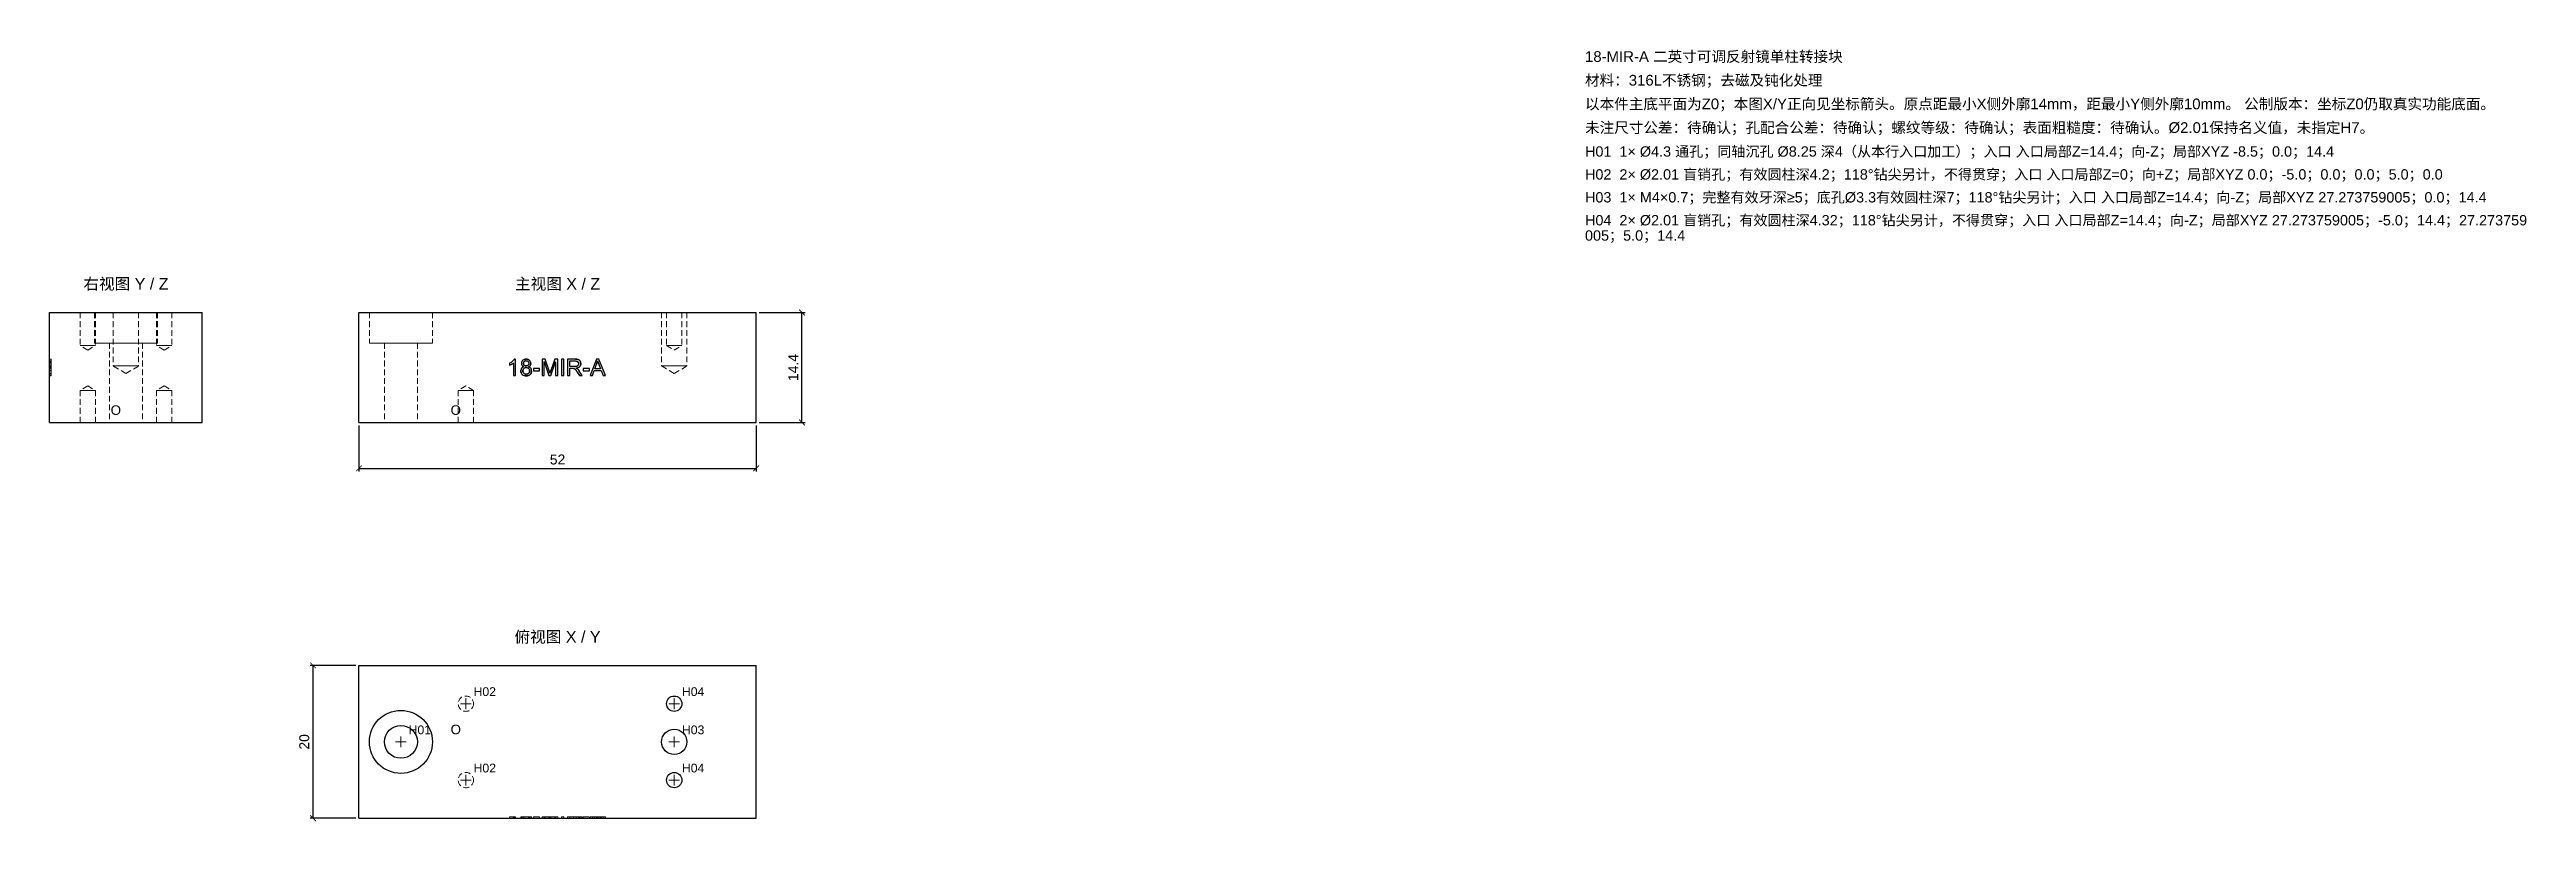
# Model space of a CAD drawing. Header units: millimetres. Extents: x 14 to 338, y 36 to 137.
import ezdxf
from ezdxf.enums import TextEntityAlignment as Align

# ---------------------------------------------------------------- set-up
doc = ezdxf.new("R2010")
doc.units = ezdxf.units.MM
doc.linetypes.add('WP_HIDDEN', pattern=[2.3, 1.5, -0.8])
for name, color, linetype, lineweight in [('ANNOTATIONS', 7, 'CONTINUOUS', 18), ('DIMENSIONS', 7, 'CONTINUOUS', 18), ('HIDDEN', 7, 'WP_HIDDEN', 13), ('VISIBLE', 7, 'CONTINUOUS', 25)]:
    doc.layers.add(name, color=color, linetype=linetype, lineweight=lineweight)
doc.styles.add('CJK', font='Arial Unicode.ttf')
doc.styles.add('OpenSansCondensed-Light', font='OpenSansCondensed-Light.ttf')
doc.dimstyles.new('EZDXF', dxfattribs={"dimtxt": 0.25, "dimasz": 0.175, "dimexe": 0.375, "dimexo": 0.125, "dimgap": 0.1, "dimtad": 1, "dimlfac": 100, "dimzin": 12, "dimdsep": 46, "dimtxsty": 'OpenSansCondensed-Light', "dimblk": 'ARCHTICK', "dimcen": 2.5, "dimazin": 3, "dimtfac": 0.5, "dimtmove": 2, "dimatfit": 3})

msp = doc.modelspace()

# ---------------------------------------------------------------- texts
at = {"layer": 'ANNOTATIONS', "style": 'CJK'}
for s, height, p in [('18-MIR-A 二英寸可调反射镜单柱转接块', 1.4, (215, 135)), ('材料：316L不锈钢；去磁及钝化处理', 1.4, (215, 131.9)), ('以本件主底平面为Z0；本图X/Y正向见坐标箭头。原点距最小X侧外廓14mm，距最小Y侧外廓10mm。 公制版本：坐标Z0仍取真实功能底面。', 1.4, (215, 128.8)), ('未注尺寸公差：待确认；孔配合公差：待确认；螺纹等级：待确认；表面粗糙度：待确认。Ø2.01保持名义值，未指定H7。', 1.4, (215, 125.7)), ('H01  1× Ø4.3 通孔；同轴沉孔 Ø8.25 深4（从本行入口加工）；入口 入口局部Z=14.4；向-Z；局部XYZ -8.5；0.0；14.4', 1.35, (215, 122.6)), ('H02  2× Ø2.01 盲销孔；有效圆柱深4.2；118°钻尖另计，不得贯穿；入口 入口局部Z=0；向+Z；局部XYZ 0.0；-5.0；0.0；0.0；5.0；0.0', 1.35, (215, 119.6)), ('H03  1× M4×0.7；完整有效牙深≥5；底孔Ø3.3有效圆柱深7；118°钻尖另计；入口 入口局部Z=14.4；向-Z；局部XYZ 27.273759005；0.0；14.4', 1.35, (215, 116.6)), ('H04  2× Ø2.01 盲销孔；有效圆柱深4.32；118°钻尖另计，不得贯穿；入口 入口局部Z=14.4；向-Z；局部XYZ 27.273759005；-5.0；14.4；27.273759', 1.35, (215, 113.6)), ('005；5.0；14.4', 1.35, (215, 111.6)), ('O', 1.25, (22, 88.8)), ('O', 1.25, (66.5, 88.8)), ('H02', 1.15, (69.5, 52)), ('H04', 1.15, (96.77376, 52)), ('H01', 1.15, (61, 47)), ('O', 1.25, (66.5, 47)), ('H03', 1.15, (96.77376, 47)), ('H02', 1.15, (69.5, 42)), ('H04', 1.15, (96.77376, 42))]:
    msp.add_text(s, height=height, dxfattribs=at).set_placement(p)
for s, p in [('右视图 Y / Z', (24, 105.2)), ('主视图 X / Z', (80.5, 105.2)), ('俯视图 X / Y', (80.5, 59))]:
    msp.add_text(s, height=1.5, dxfattribs=at).set_placement(p, align=Align.CENTER)

# ---------------------------------------------------------------- blocks, each defined once
blk = doc.blocks.new('_ARCHTICK')
at = {"color": 0, "linetype": 'BYBLOCK', "const_width": 0.15}
blk.add_lwpolyline([(-0.5, -0.5), (0.5, 0.5)], dxfattribs=at)

# ---------------------------------------------------------------- dimensions: what is measured, and where the dimension line sits
at = {"layer": 'DIMENSIONS'}
for base, p1, p2 in [((112.5, 87.8), (106.5, 87.8), (106.5, 102.2)), ((48.5, 36), (54.5, 36), (54.5, 56))]:
    msp.add_linear_dim(base=base, p1=p1, p2=p2, angle=90, dimstyle='EZDXF', override={"dimtxt": 1.3, "dimasz": 0.75, "dimexe": 0.4, "dimexo": 0.4, "dimgap": 0.5, "dimdec": 4, "dimlfac": 1, "dimzin": 8, "dimtxsty": 'CJK', "dimclrd": 7, "dimclre": 7, "dimclrt": 7}, dxfattribs=at).render()
msp.add_linear_dim(base=(54.5, 81.8), p1=(54.5, 87.8), p2=(106.5, 87.8), dimstyle='EZDXF', override={"dimtxt": 1.3, "dimasz": 0.75, "dimexe": 0.4, "dimexo": 0.4, "dimgap": 0.5, "dimdec": 4, "dimlfac": 1, "dimzin": 8, "dimtxsty": 'CJK', "dimclrd": 7, "dimclre": 7, "dimclrt": 7}, dxfattribs=at).render()

# ---------------------------------------------------------------- linework, layer by layer
at = {"layer": 'ANNOTATIONS'}
for p, q in [((67.8, 51), (69.2, 51)), ((68.5, 50.3), (68.5, 51.7)), ((95.07376, 51), (96.47376, 51)), ((95.77376, 50.3), (95.77376, 51.7)), ((59.3, 46), (60.7, 46)), ((60, 45.3), (60, 46.7)), ((95.07376, 46), (96.47376, 46)), ((95.77376, 45.3), (95.77376, 46.7)), ((67.8, 41), (69.2, 41)), ((68.5, 40.3), (68.5, 41.7)), ((95.07376, 41), (96.47376, 41)), ((95.77376, 40.3), (95.77376, 41.7))]:
    msp.add_line(p, q, dxfattribs=at)
at = {"layer": 'HIDDEN', "ltscale": 0.5}
for p, q in [((17.995, 102.2), (17.995, 97.88)), ((19.875, 102.2), (19.875, 98.2)), ((20.005, 102.2), (20.005, 97.88)), ((22.35, 102.2), (22.35, 95.2)), ((25.65, 102.2), (25.65, 95.2)), ((27.995, 102.2), (27.995, 97.88)), ((28.125, 102.2), (28.125, 98.2)), ((30.005, 102.2), (30.005, 97.88)), ((55.875, 102.2), (55.875, 98.2)), ((64.125, 102.2), (64.125, 98.2)), ((94.12376, 102.2), (94.12376, 95.2)), ((94.76876, 102.2), (94.76876, 97.88)), ((96.77876, 102.2), (96.77876, 97.88)), ((97.42376, 102.2), (97.42376, 95.2)), ((19, 97.27614), (17.995, 97.88)), ((19, 97.27614), (20.005, 97.88)), ((21.85, 98.2), (21.85, 87.8)), ((26.15, 98.2), (26.15, 87.8)), ((29, 97.27614), (27.995, 97.88)), ((29, 97.27614), (30.005, 97.88)), ((57.85, 98.2), (57.85, 87.8)), ((62.15, 98.2), (62.15, 87.8)), ((94.76876, 97.88), (95.77376, 97.27614)), ((95.77376, 97.27614), (96.77876, 97.88)), ((14, 93.93674), (14, 96.1)), ((14, 96.1), (14.2, 96.1)), ((14, 96.09118), (14, 93.93674)), ((14, 96.09118), (14, 94.59218)), ((14, 94.56573), (14, 96.09118)), ((14, 96.09118), (14.2, 96.09118)), ((14, 95.8825), (14.2, 95.8825)), ((14, 95.86486), (14.2, 95.86486)), ((14, 95.14035), (14, 95.85311)), ((14, 95.85311), (14.2, 95.85311)), ((14, 93.93674), (14, 95.77081)), ((14, 95.77081), (14.2, 95.77081)), ((14, 93.93674), (14, 95.73995)), ((14, 95.73995), (14.2, 95.73995)), ((14, 95.62238), (14, 93.93674)), ((14, 95.62238), (14.2, 95.62238)), ((14, 95.55919), (14, 95.30347)), ((14, 95.55919), (14.2, 95.55919)), ((14, 94.82144), (14, 95.45337)), ((14, 95.4181), (14, 94.82144)), ((14, 95.30347), (14.2, 95.30347)), ((14, 95.20648), (14.2, 95.20648)), ((14, 95.14035), (14.2, 95.14035)), ((14, 95.10508), (14.2, 95.10508)), ((14, 94.99045), (14.2, 94.99045)), ((14, 94.91697), (14.2, 94.91697)), ((14, 93.93674), (14, 94.89345)), ((14, 94.89345), (14.2, 94.89345)), ((14, 94.88317), (14.2, 94.88317)), ((14, 94.84937), (14, 94.58337)), ((14, 94.84937), (14.2, 94.84937)), ((14, 94.82144), (14.2, 94.82144)), ((14, 93.93674), (14, 94.58925)), ((14, 94.58925), (14.2, 94.58925)), ((14, 94.58337), (14.2, 94.58337)), ((14, 93.93674), (14, 94.52311)), ((14, 94.38497), (14, 93.93674)), ((14, 94.24683), (14.2, 94.24683)), ((14, 94.1175), (14.2, 94.1175)), ((14.2, 96.1), (14.2, 93.93674)), ((14.2, 96.09118), (14.2, 94.56573)), ((14.2, 94.59218), (14.2, 96.09118)), ((14.2, 96.09118), (14.2, 93.93674)), ((14.2, 95.85311), (14.2, 95.14035)), ((14.2, 93.93674), (14.2, 95.77081)), ((14.2, 93.93674), (14.2, 95.73995)), ((14.2, 93.93674), (14.2, 95.62238)), ((14.2, 95.30347), (14.2, 95.55919)), ((14.2, 95.45337), (14.2, 94.82144)), ((14.2, 94.82144), (14.2, 95.4181)), ((14.2, 94.89345), (14.2, 93.93674)), ((14.2, 94.84937), (14.2, 94.58337)), ((14.2, 93.93674), (14.2, 94.58925)), ((14.2, 94.52311), (14.2, 93.93674)), ((14.2, 93.93674), (14.2, 94.38497)), ((24, 94.20858), (22.35, 95.2)), ((24, 94.20858), (25.65, 95.2)), ((94.12376, 95.2), (95.77376, 94.20858)), ((95.77376, 94.20858), (97.42376, 95.2)), ((14, 93.93674), (14.2, 93.93674)), ((14, 93.9), (14.2, 93.9)), ((19, 92.60386), (17.995, 92)), ((17.995, 87.8), (17.995, 92)), ((19, 92.60386), (20.005, 92)), ((20.005, 87.8), (20.005, 92)), ((29, 92.60386), (27.995, 92)), ((27.995, 87.8), (27.995, 92)), ((29, 92.60386), (30.005, 92)), ((30.005, 87.8), (30.005, 92)), ((68.5, 92.60386), (67.495, 92)), ((67.495, 87.8), (67.495, 92)), ((69.505, 92), (68.5, 92.60386)), ((69.505, 87.8), (69.505, 92)), ((74.22331, 36), (74.22331, 36.2)), ((74.75237, 36), (74.75237, 36.2)), ((75.0169, 36.2), (74.75237, 36.2)), ((74.75237, 36), (75.0169, 36)), ((74.84643, 36), (74.84643, 36.2)), ((74.84643, 36.2), (75.0169, 36.2)), ((75.0169, 36), (74.84643, 36)), ((75.0169, 36), (75.0169, 36.2)), ((75.69145, 36), (75.69145, 36.2)), ((75.77816, 36), (75.77816, 36.2)), ((75.96333, 36), (75.96333, 36.2)), ((76.04856, 36), (76.04856, 36.2)), ((76.10147, 36), (76.10147, 36.2)), ((76.70548, 36), (76.70548, 36.2)), ((76.75104, 36), (76.75104, 36.2)), ((76.84068, 36), (76.84068, 36.2)), ((77.02291, 36), (77.02291, 36.2)), ((77.11109, 36), (77.11109, 36.2)), ((77.33888, 36), (77.33888, 36.2)), ((77.33888, 36.2), (78.15157, 36.2)), ((78.15157, 36), (77.33888, 36)), ((78.15157, 36), (78.15157, 36.2)), ((78.469, 36), (78.469, 36.2)), ((78.469, 36.2), (78.89813, 36.2)), ((78.74382, 36.2), (78.469, 36.2)), ((78.89813, 36), (78.469, 36)), ((78.469, 36), (78.74382, 36)), ((79.36693, 36.2), (78.74382, 36.2)), ((78.74382, 36), (78.74382, 36.2)), ((78.74382, 36), (79.36693, 36)), ((78.89813, 36), (78.89813, 36.2)), ((78.89813, 36.2), (79.40808, 36.2)), ((79.40808, 36), (78.89813, 36)), ((79.62411, 36.2), (79.36693, 36.2)), ((79.36693, 36), (79.36693, 36.2)), ((79.36693, 36), (79.62411, 36)), ((79.51096, 36), (79.51096, 36.2)), ((80.25017, 36.2), (79.62411, 36.2)), ((79.62411, 36), (79.62411, 36.2)), ((79.62411, 36), (80.25017, 36)), ((79.62558, 36.2), (80.14142, 36.2)), ((80.14142, 36), (79.62558, 36)), ((80.14142, 36), (80.14142, 36.2)), ((80.14142, 36.2), (80.52498, 36.2)), ((80.52498, 36), (80.14142, 36)), ((80.52498, 36.2), (80.25017, 36.2)), ((80.25017, 36), (80.25017, 36.2)), ((80.25017, 36), (80.52498, 36)), ((80.52498, 36), (80.52498, 36.2)), ((81.03347, 36), (81.03347, 36.2)), ((81.03347, 36.2), (81.31857, 36.2)), ((81.31857, 36), (81.03347, 36)), ((81.31857, 36), (81.31857, 36.2)), ((81.82558, 36), (81.82558, 36.2)), ((81.82558, 36.2), (82.78083, 36.2)), ((82.11069, 36.2), (81.82558, 36.2)), ((82.78083, 36), (81.82558, 36)), ((81.82558, 36), (82.11069, 36)), ((82.44135, 36.2), (82.11069, 36.2)), ((82.11069, 36), (82.11069, 36.2)), ((82.11069, 36.2), (82.72351, 36.2)), ((82.79259, 36.2), (82.11069, 36.2)), ((82.11069, 36), (82.44135, 36)), ((82.72351, 36), (82.11069, 36)), ((82.11069, 36), (82.79259, 36)), ((82.60007, 36), (82.60007, 36.2)), ((82.94102, 36), (82.94102, 36.2)), ((83.36573, 36.2), (83.08063, 36.2)), ((83.08063, 36), (83.36573, 36)), ((83.25404, 36), (83.25404, 36.2)), ((83.34957, 36.2), (83.72432, 36.2)), ((83.72432, 36), (83.34957, 36)), ((83.72432, 36.2), (83.36573, 36.2)), ((83.36573, 36), (83.36573, 36.2)), ((83.36573, 36), (83.72432, 36)), ((83.54796, 36), (83.54796, 36.2)), ((83.72432, 36), (83.72432, 36.2)), ((83.85805, 36), (83.85805, 36.2)), ((83.85805, 36.2), (84.67074, 36.2)), ((84.67074, 36), (83.85805, 36)), ((84.67074, 36), (84.67074, 36.2)), ((85.06313, 36.2), (84.76039, 36.2)), ((84.76039, 36), (84.76039, 36.2)), ((84.76039, 36.2), (85.58778, 36.2)), ((85.58778, 36), (84.76039, 36)), ((84.76039, 36), (85.06313, 36)), ((85.29973, 36.2), (85.06313, 36.2)), ((85.06313, 36), (85.06313, 36.2)), ((85.06313, 36), (85.29973, 36)), ((86.2006, 36.2), (85.29973, 36.2)), ((85.29973, 36), (85.29973, 36.2)), ((85.29973, 36), (86.2006, 36)), ((85.61864, 36.2), (85.38203, 36.2)), ((85.38203, 36.2), (86.11242, 36.2)), ((85.38203, 36), (85.38203, 36.2)), ((85.38203, 36), (85.61864, 36)), ((86.11242, 36), (85.38203, 36)), ((85.58778, 36), (85.58778, 36.2)), ((85.58778, 36.2), (85.89492, 36.2)), ((85.89492, 36), (85.58778, 36)), ((85.73474, 36), (85.73474, 36.2)), ((86.11242, 36.2), (85.88758, 36.2)), ((85.88758, 36), (86.11242, 36)), ((85.89492, 36), (85.89492, 36.2)), ((85.89492, 36.2), (86.77669, 36.2)), ((86.77669, 36), (85.89492, 36)), ((86.11242, 36), (86.11242, 36.2)), ((86.4519, 36.2), (86.2006, 36.2)), ((86.2006, 36), (86.2006, 36.2)), ((86.2006, 36), (86.4519, 36)), ((86.77669, 36.2), (86.4519, 36.2)), ((86.4519, 36), (86.4519, 36.2)), ((86.4519, 36), (86.77669, 36)), ((86.77669, 36), (86.77669, 36.2))]:
    msp.add_line(p, q, dxfattribs=at)
for points in [[(20.005, 102.2), (19.9798, 102.2), (19.90547, 102.2), (19.78574, 102.2), (19.62661, 102.2), (19.43605, 102.2), (19.22363, 102.2), (19, 102.2), (18.77637, 102.2), (18.56395, 102.2), (18.37339, 102.2), (18.21426, 102.2), (18.09453, 102.2), (18.0202, 102.2), (17.995, 102.2)], [(17.995, 102.2), (18.00132, 102.2), (18.0202, 102.2), (18.0514, 102.2), (18.09453, 102.2), (18.14904, 102.2), (18.21426, 102.2), (18.28936, 102.2), (18.37339, 102.2), (18.46531, 102.2), (18.56395, 102.2), (18.66807, 102.2), (18.77637, 102.2), (18.88748, 102.2), (19, 102.2)], [(19, 102.2), (19.11252, 102.2), (19.22363, 102.2), (19.33193, 102.2), (19.43605, 102.2), (19.53469, 102.2), (19.62661, 102.2), (19.71064, 102.2), (19.78574, 102.2), (19.85096, 102.2), (19.90547, 102.2), (19.9486, 102.2), (19.9798, 102.2), (19.99868, 102.2), (20.005, 102.2)], [(28.125, 102.2), (28.02158, 102.2), (27.7165, 102.2), (27.22505, 102.2), (26.5719, 102.2), (25.78977, 102.2), (24.9179, 102.2), (24, 102.2), (23.0821, 102.2), (22.21023, 102.2), (21.4281, 102.2), (20.77495, 102.2), (20.2835, 102.2), (19.97842, 102.2), (19.875, 102.2)], [(19.875, 102.2), (19.90094, 102.2), (19.97842, 102.2), (20.10648, 102.2), (20.2835, 102.2), (20.50726, 102.2), (20.77495, 102.2), (21.08318, 102.2), (21.4281, 102.2), (21.80537, 102.2), (22.21023, 102.2), (22.6376, 102.2), (23.0821, 102.2), (23.53815, 102.2), (24, 102.2)], [(25.65, 102.2), (25.60863, 102.2), (25.4866, 102.2), (25.29002, 102.2), (25.02876, 102.2), (24.71591, 102.2), (24.36716, 102.2), (24, 102.2), (23.63284, 102.2), (23.28409, 102.2), (22.97124, 102.2), (22.70998, 102.2), (22.5134, 102.2), (22.39137, 102.2), (22.35, 102.2)], [(22.35, 102.2), (22.36037, 102.2), (22.39137, 102.2), (22.44259, 102.2), (22.5134, 102.2), (22.60291, 102.2), (22.70998, 102.2), (22.83327, 102.2), (22.97124, 102.2), (23.12215, 102.2), (23.28409, 102.2), (23.45504, 102.2), (23.63284, 102.2), (23.81526, 102.2), (24, 102.2)], [(24, 102.2), (24.46185, 102.2), (24.9179, 102.2), (25.3624, 102.2), (25.78977, 102.2), (26.19463, 102.2), (26.5719, 102.2), (26.91682, 102.2), (27.22505, 102.2), (27.49274, 102.2), (27.7165, 102.2), (27.89352, 102.2), (28.02158, 102.2), (28.09906, 102.2), (28.125, 102.2)], [(24, 102.2), (24.18474, 102.2), (24.36716, 102.2), (24.54496, 102.2), (24.71591, 102.2), (24.87785, 102.2), (25.02876, 102.2), (25.16673, 102.2), (25.29002, 102.2), (25.39709, 102.2), (25.4866, 102.2), (25.55741, 102.2), (25.60863, 102.2), (25.63963, 102.2), (25.65, 102.2)], [(30.005, 102.2), (29.9798, 102.2), (29.90547, 102.2), (29.78574, 102.2), (29.62661, 102.2), (29.43605, 102.2), (29.22363, 102.2), (29, 102.2), (28.77637, 102.2), (28.56395, 102.2), (28.37339, 102.2), (28.21426, 102.2), (28.09453, 102.2), (28.0202, 102.2), (27.995, 102.2)], [(27.995, 102.2), (28.00132, 102.2), (28.0202, 102.2), (28.0514, 102.2), (28.09453, 102.2), (28.14904, 102.2), (28.21426, 102.2), (28.28936, 102.2), (28.37339, 102.2), (28.46531, 102.2), (28.56395, 102.2), (28.66807, 102.2), (28.77637, 102.2), (28.88748, 102.2), (29, 102.2)], [(29, 102.2), (29.11252, 102.2), (29.22363, 102.2), (29.33193, 102.2), (29.43605, 102.2), (29.53469, 102.2), (29.62661, 102.2), (29.71064, 102.2), (29.78574, 102.2), (29.85096, 102.2), (29.90547, 102.2), (29.9486, 102.2), (29.9798, 102.2), (29.99868, 102.2), (30.005, 102.2)], [(55.875, 102.2), (55.97842, 102.2), (56.2835, 102.2), (56.77495, 102.2), (57.4281, 102.2), (58.21023, 102.2), (59.0821, 102.2), (60, 102.2), (60.9179, 102.2), (61.78977, 102.2), (62.5719, 102.2), (63.22505, 102.2), (63.7165, 102.2), (64.02158, 102.2), (64.125, 102.2)], [(94.12376, 102.2), (94.16513, 102.2), (94.28716, 102.2), (94.48374, 102.2), (94.745, 102.2), (95.05785, 102.2), (95.4066, 102.2), (95.77376, 102.2), (96.14092, 102.2), (96.48967, 102.2), (96.80252, 102.2), (97.06378, 102.2), (97.26036, 102.2), (97.38239, 102.2), (97.42376, 102.2)], [(94.76876, 102.2), (94.79396, 102.2), (94.86829, 102.2), (94.98802, 102.2), (95.14715, 102.2), (95.33771, 102.2), (95.55013, 102.2), (95.77376, 102.2), (95.99739, 102.2), (96.20981, 102.2), (96.40037, 102.2), (96.5595, 102.2), (96.67923, 102.2), (96.75356, 102.2), (96.77876, 102.2)], [(20.005, 97.88), (19.9798, 97.88), (19.90547, 97.88), (19.78574, 97.88), (19.62661, 97.88), (19.43605, 97.88), (19.22363, 97.88), (19, 97.88), (18.77637, 97.88), (18.56395, 97.88), (18.37339, 97.88), (18.21426, 97.88), (18.09453, 97.88), (18.0202, 97.88), (17.995, 97.88)], [(17.995, 97.88), (18.00132, 97.88), (18.0202, 97.88), (18.0514, 97.88), (18.09453, 97.88), (18.14904, 97.88), (18.21426, 97.88), (18.28936, 97.88), (18.37339, 97.88), (18.46531, 97.88), (18.56395, 97.88), (18.66807, 97.88), (18.77637, 97.88), (18.88748, 97.88), (19, 97.88)], [(19, 97.88), (19.11252, 97.88), (19.22363, 97.88), (19.33193, 97.88), (19.43605, 97.88), (19.53469, 97.88), (19.62661, 97.88), (19.71064, 97.88), (19.78574, 97.88), (19.85096, 97.88), (19.90547, 97.88), (19.9486, 97.88), (19.9798, 97.88), (19.99868, 97.88), (20.005, 97.88)], [(28.125, 98.2), (28.02158, 98.2), (27.7165, 98.2), (27.22505, 98.2), (26.5719, 98.2), (25.78977, 98.2), (24.9179, 98.2), (24, 98.2), (23.0821, 98.2), (22.21023, 98.2), (21.4281, 98.2), (20.77495, 98.2), (20.2835, 98.2), (19.97842, 98.2), (19.875, 98.2)], [(19.875, 98.2), (19.90094, 98.2), (19.97842, 98.2), (20.10648, 98.2), (20.2835, 98.2), (20.50726, 98.2), (20.77495, 98.2), (21.08318, 98.2), (21.4281, 98.2), (21.80537, 98.2), (22.21023, 98.2), (22.6376, 98.2), (23.0821, 98.2), (23.53815, 98.2), (24, 98.2)], [(26.15, 98.2), (26.0961, 98.2), (25.93708, 98.2), (25.68094, 98.2), (25.3405, 98.2), (24.93285, 98.2), (24.47842, 98.2), (24, 98.2), (23.52158, 98.2), (23.06715, 98.2), (22.6595, 98.2), (22.31906, 98.2), (22.06292, 98.2), (21.9039, 98.2), (21.85, 98.2)], [(21.85, 98.2), (21.86352, 98.2), (21.9039, 98.2), (21.97065, 98.2), (22.06292, 98.2), (22.17954, 98.2), (22.31906, 98.2), (22.47972, 98.2), (22.6595, 98.2), (22.85613, 98.2), (23.06715, 98.2), (23.2899, 98.2), (23.52158, 98.2), (23.75928, 98.2), (24, 98.2)], [(24, 98.2), (24.46185, 98.2), (24.9179, 98.2), (25.3624, 98.2), (25.78977, 98.2), (26.19463, 98.2), (26.5719, 98.2), (26.91682, 98.2), (27.22505, 98.2), (27.49274, 98.2), (27.7165, 98.2), (27.89352, 98.2), (28.02158, 98.2), (28.09906, 98.2), (28.125, 98.2)], [(24, 98.2), (24.24072, 98.2), (24.47842, 98.2), (24.7101, 98.2), (24.93285, 98.2), (25.14387, 98.2), (25.3405, 98.2), (25.52028, 98.2), (25.68094, 98.2), (25.82046, 98.2), (25.93708, 98.2), (26.02935, 98.2), (26.0961, 98.2), (26.13648, 98.2), (26.15, 98.2)], [(30.005, 97.88), (29.9798, 97.88), (29.90547, 97.88), (29.78574, 97.88), (29.62661, 97.88), (29.43605, 97.88), (29.22363, 97.88), (29, 97.88), (28.77637, 97.88), (28.56395, 97.88), (28.37339, 97.88), (28.21426, 97.88), (28.09453, 97.88), (28.0202, 97.88), (27.995, 97.88)], [(27.995, 97.88), (28.00132, 97.88), (28.0202, 97.88), (28.0514, 97.88), (28.09453, 97.88), (28.14904, 97.88), (28.21426, 97.88), (28.28936, 97.88), (28.37339, 97.88), (28.46531, 97.88), (28.56395, 97.88), (28.66807, 97.88), (28.77637, 97.88), (28.88748, 97.88), (29, 97.88)], [(29, 97.88), (29.11252, 97.88), (29.22363, 97.88), (29.33193, 97.88), (29.43605, 97.88), (29.53469, 97.88), (29.62661, 97.88), (29.71064, 97.88), (29.78574, 97.88), (29.85096, 97.88), (29.90547, 97.88), (29.9486, 97.88), (29.9798, 97.88), (29.99868, 97.88), (30.005, 97.88)], [(55.875, 98.2), (55.97842, 98.2), (56.2835, 98.2), (56.77495, 98.2), (57.4281, 98.2), (58.21023, 98.2), (59.0821, 98.2), (60, 98.2), (60.9179, 98.2), (61.78977, 98.2), (62.5719, 98.2), (63.22505, 98.2), (63.7165, 98.2), (64.02158, 98.2), (64.125, 98.2)], [(57.85, 98.2), (57.9039, 98.2), (58.06292, 98.2), (58.31906, 98.2), (58.6595, 98.2), (59.06715, 98.2), (59.52158, 98.2), (60, 98.2), (60.47842, 98.2), (60.93285, 98.2), (61.3405, 98.2), (61.68094, 98.2), (61.93708, 98.2), (62.0961, 98.2), (62.15, 98.2)], [(94.76876, 97.88), (94.79396, 97.88), (94.86829, 97.88), (94.98802, 97.88), (95.14715, 97.88), (95.33771, 97.88), (95.55013, 97.88), (95.77376, 97.88), (95.99739, 97.88), (96.20981, 97.88), (96.40037, 97.88), (96.5595, 97.88), (96.67923, 97.88), (96.75356, 97.88), (96.77876, 97.88)], [(14, 96.1), (14, 95.81196)], [(14, 95.93614), (14, 96.00845), (14, 96.0598), (14, 96.09012), (14, 96.1)], [(14, 96.1), (14, 96.09035), (14, 96.06074), (14, 96.01056), (14, 95.93981)], [(14, 96.03313), (14, 96.07735), (14, 96.09118)], [(14, 95.82812), (14, 95.8958), (14, 95.95268), (14, 95.9985), (14, 96.03313)], [(14, 95.93981), (14, 95.7608), (14, 95.54449)], [(14, 95.53714), (14, 95.75455), (14, 95.93614)], [(14, 95.8825), (14, 95.87634), (14, 95.85776), (14, 95.82671), (14, 95.7833)], [(14, 95.7855), (14, 95.82798), (14, 95.85833), (14, 95.87648), (14, 95.8825)], [(14, 95.86486), (14, 95.76826), (14, 95.66104), (14, 95.4181)], [(14, 95.45337), (14, 95.86486)], [(14, 95.85311), (14, 95.84726), (14, 95.82925), (14, 95.79848), (14, 95.75464)], [(14, 95.50334), (14, 95.6733), (14, 95.82812)], [(14, 95.81196), (14, 95.674), (14, 95.55919)], [(14, 95.55331), (14, 95.67902), (14, 95.7855)], [(14, 95.7833), (14, 95.67246), (14, 95.53861)], [(14, 95.75464), (14, 95.64251), (14, 95.50334)], [(14, 95.44015), (14, 95.62238)], [(14, 95.30347), (14, 95.41468), (14, 95.55331)], [(14, 95.54449), (14, 95.40007), (14, 95.27702)], [(14, 95.53861), (14, 95.40987), (14, 95.30274)], [(14, 95.27629), (14, 95.39722), (14, 95.53714)], [(14, 95.11683), (14, 95.29256), (14, 95.50334)], [(14, 95.50334), (14, 95.31009)], [(14, 95.30347), (14, 95.36089), (14, 95.44015)], [(14, 95.31009), (14, 95.23322), (14, 95.18076)], [(14, 95.20648), (14, 95.21248), (14, 95.2306), (14, 95.26095), (14, 95.30347)], [(14, 95.30274), (14, 95.26056), (14, 95.23044), (14, 95.21244), (14, 95.20648)], [(14, 95.27702), (14, 95.17772), (14, 95.10508)], [(14, 95.10508), (14, 95.17758), (14, 95.27629)], [(14, 95.18076), (14, 95.15023), (14, 95.14035)], [(14, 94.91697), (14, 94.94426), (14, 94.98622), (14, 95.04363), (14, 95.11683)], [(14, 95.10508), (14, 95.07402), (14, 95.03147), (14, 94.97737), (14, 94.91182)], [(14, 94.89639), (14, 94.96383), (14, 95.02113), (14, 95.06819), (14, 95.10508)], [(14, 94.99045), (14, 94.98272), (14, 94.95935), (14, 94.92023), (14, 94.86553)], [(14, 94.867), (14, 94.92105), (14, 94.95971), (14, 94.98281), (14, 94.99045)], [(14, 94.80969), (14, 94.91697)], [(14, 94.91182), (14, 94.75194), (14, 94.55985)], [(14, 94.55251), (14, 94.73777), (14, 94.89639)], [(14, 94.89345), (14, 94.88317)], [(14, 94.88317), (14, 94.86074), (14, 94.82585)], [(14, 94.55838), (14, 94.72785), (14, 94.867)], [(14, 94.86553), (14, 94.72375), (14, 94.54957)], [(14, 94.82585), (14, 94.76888), (14, 94.68183)], [(14, 94.52311), (14, 94.67989), (14, 94.80969)], [(14, 94.68183), (14, 94.62324), (14, 94.55381), (14, 94.38497)], [(14, 94.59218), (14, 94.48809), (14, 94.39521), (14, 94.31449), (14, 94.24683)], [(14, 94.24683), (14, 94.30808), (14, 94.38219), (14, 94.46836), (14, 94.56573)], [(14, 94.55985), (14, 94.42563), (14, 94.30155), (14, 94.18897), (14, 94.08884)], [(14, 94.33941), (14, 94.55838)], [(14, 94.08811), (14, 94.18737), (14, 94.29851), (14, 94.55251)], [(14, 94.54957), (14, 94.37835), (14, 94.23948)], [(14, 94.17555), (14, 94.24552), (14, 94.33941)], [(14, 94.23948), (14, 94.18603), (14, 94.14784), (14, 94.12503), (14, 94.1175)], [(14, 94.1175), (14, 94.13201), (14, 94.17555)], [(14, 94.08884), (14, 94.00544), (14, 93.94622), (14, 93.91133), (14, 93.9)], [(14, 93.9), (14, 93.91128), (14, 93.94603), (14, 94.00502), (14, 94.08811)], [(14.2, 95.81196), (14.2, 96.1)], [(14.2, 95.93981), (14.2, 96.00989), (14.2, 96.05995), (14.2, 96.08999), (14.2, 96.1)], [(14.2, 96.1), (14.2, 96.08976), (14.2, 96.05903), (14.2, 96.00783), (14.2, 95.93614)], [(14.2, 96.09118), (14.2, 96.07667), (14.2, 96.03313)], [(14.2, 96.03313), (14.2, 95.99855), (14.2, 95.95286), (14.2, 95.89605), (14.2, 95.82812)], [(14.2, 95.54449), (14.2, 95.76089), (14.2, 95.93981)], [(14.2, 95.93614), (14.2, 95.75446), (14.2, 95.53714)], [(14.2, 95.7833), (14.2, 95.8267), (14.2, 95.8577), (14.2, 95.8763), (14.2, 95.8825)], [(14.2, 95.8825), (14.2, 95.87644), (14.2, 95.85825), (14.2, 95.82794), (14.2, 95.7855)], [(14.2, 95.4181), (14.2, 95.54798), (14.2, 95.66573), (14.2, 95.77136), (14.2, 95.86486)], [(14.2, 95.86486), (14.2, 95.45337)], [(14.2, 95.75464), (14.2, 95.79772), (14.2, 95.82849), (14.2, 95.84695), (14.2, 95.85311)], [(14.2, 95.82812), (14.2, 95.67345), (14.2, 95.50334)], [(14.2, 95.55919), (14.2, 95.67455), (14.2, 95.81196)], [(14.2, 95.7855), (14.2, 95.67896), (14.2, 95.55331)], [(14.2, 95.53861), (14.2, 95.67253), (14.2, 95.7833)], [(14.2, 95.50334), (14.2, 95.64259), (14.2, 95.75464)], [(14.2, 95.62238), (14.2, 95.44015)], [(14.2, 95.55331), (14.2, 95.41443), (14.2, 95.30347)], [(14.2, 95.27702), (14.2, 95.39973), (14.2, 95.54449)], [(14.2, 95.30274), (14.2, 95.40984), (14.2, 95.53861)], [(14.2, 95.53714), (14.2, 95.39698), (14.2, 95.27629)], [(14.2, 95.50334), (14.2, 95.29208), (14.2, 95.11683)], [(14.2, 95.31009), (14.2, 95.50334)], [(14.2, 95.44015), (14.2, 95.36042), (14.2, 95.30347)], [(14.2, 95.18076), (14.2, 95.2333), (14.2, 95.31009)], [(14.2, 95.30347), (14.2, 95.26104), (14.2, 95.23073), (14.2, 95.21254), (14.2, 95.20648)], [(14.2, 95.20648), (14.2, 95.2125), (14.2, 95.23054), (14.2, 95.26063), (14.2, 95.30274)], [(14.2, 95.10508), (14.2, 95.17819), (14.2, 95.27702)], [(14.2, 95.27629), (14.2, 95.17801), (14.2, 95.10508)], [(14.2, 95.14035), (14.2, 95.15045), (14.2, 95.18076)], [(14.2, 95.11683), (14.2, 95.04537), (14.2, 94.98824), (14.2, 94.94544), (14.2, 94.91697)], [(14.2, 95.10508), (14.2, 95.02057), (14.2, 94.89639)], [(14.2, 94.91182), (14.2, 94.97708), (14.2, 95.03105), (14.2, 95.07371), (14.2, 95.10508)], [(14.2, 94.86553), (14.2, 94.92018), (14.2, 94.95922), (14.2, 94.98264), (14.2, 94.99045)], [(14.2, 94.99045), (14.2, 94.98273), (14.2, 94.95959), (14.2, 94.92101), (14.2, 94.867)], [(14.2, 94.91697), (14.2, 94.80969)], [(14.2, 94.55985), (14.2, 94.75292), (14.2, 94.91182)], [(14.2, 94.89639), (14.2, 94.73841), (14.2, 94.55251)], [(14.2, 94.88317), (14.2, 94.89345)], [(14.2, 94.82585), (14.2, 94.86075), (14.2, 94.88317)], [(14.2, 94.867), (14.2, 94.72812), (14.2, 94.55838)], [(14.2, 94.54957), (14.2, 94.72408), (14.2, 94.86553)], [(14.2, 94.68183), (14.2, 94.76927), (14.2, 94.82585)], [(14.2, 94.80969), (14.2, 94.68073), (14.2, 94.52311)], [(14.2, 94.38497), (14.2, 94.47627), (14.2, 94.55618), (14.2, 94.6247), (14.2, 94.68183)], [(14.2, 94.24683), (14.2, 94.3125), (14.2, 94.39195), (14.2, 94.48518), (14.2, 94.59218)], [(14.2, 94.56573), (14.2, 94.46589), (14.2, 94.37946), (14.2, 94.30644), (14.2, 94.24683)], [(14.2, 94.08884), (14.2, 94.1891), (14.2, 94.30102), (14.2, 94.4246), (14.2, 94.55985)], [(14.2, 94.55838), (14.2, 94.33941)], [(14.2, 94.55251), (14.2, 94.41987), (14.2, 94.29826), (14.2, 94.18768), (14.2, 94.08811)], [(14.2, 94.23948), (14.2, 94.37799), (14.2, 94.54957)], [(14.2, 94.33941), (14.2, 94.24554), (14.2, 94.17555)], [(14.2, 94.1175), (14.2, 94.12513), (14.2, 94.148), (14.2, 94.18611), (14.2, 94.23948)], [(14.2, 94.17555), (14.2, 94.13201), (14.2, 94.1175)], [(14.2, 93.9), (14.2, 93.9118), (14.2, 93.94721), (14.2, 94.00622), (14.2, 94.08884)], [(14.2, 94.08811), (14.2, 94.00581), (14.2, 93.94703), (14.2, 93.91176), (14.2, 93.9)], [(25.65, 95.2), (25.60863, 95.2), (25.4866, 95.2), (25.29002, 95.2), (25.02876, 95.2), (24.71591, 95.2), (24.36716, 95.2), (24, 95.2), (23.63284, 95.2), (23.28409, 95.2), (22.97124, 95.2), (22.70998, 95.2), (22.5134, 95.2), (22.39137, 95.2), (22.35, 95.2)], [(22.35, 95.2), (22.36037, 95.2), (22.39137, 95.2), (22.44259, 95.2), (22.5134, 95.2), (22.60291, 95.2), (22.70998, 95.2), (22.83327, 95.2), (22.97124, 95.2), (23.12215, 95.2), (23.28409, 95.2), (23.45504, 95.2), (23.63284, 95.2), (23.81526, 95.2), (24, 95.2)], [(24, 95.2), (24.18474, 95.2), (24.36716, 95.2), (24.54496, 95.2), (24.71591, 95.2), (24.87785, 95.2), (25.02876, 95.2), (25.16673, 95.2), (25.29002, 95.2), (25.39709, 95.2), (25.4866, 95.2), (25.55741, 95.2), (25.60863, 95.2), (25.63963, 95.2), (25.65, 95.2)], [(74.22331, 95.55919), (74.42137, 95.66815)], [(74.37033, 95.3682), (74.22331, 95.30347)], [(74.42188, 95.39507), (74.38437, 95.37534)], [(74.75237, 95.62238), (74.66983, 95.55209), (74.56958, 95.48181)], [(74.75493, 95.96043), (74.80084, 96.02216)], [(75.69145, 94.55985), (75.69308, 94.61079)], [(75.69249, 94.51927), (75.69145, 94.55985)], [(75.69457, 94.62978), (75.71145, 94.72912)], [(75.71145, 94.72915), (75.74167, 94.81621)], [(75.75295, 94.83974), (75.798, 94.91182)], [(75.77816, 95.54449), (75.78872, 95.65737), (75.82041, 95.76089), (75.87322, 95.85504), (75.94716, 95.93981)], [(75.81206, 95.35967), (75.78663, 95.44737), (75.77816, 95.54449)], [(75.82887, 95.3236), (75.81389, 95.35528)], [(75.88691, 94.08884), (75.83222, 94.14815)], [(75.84447, 94.96517), (75.87038, 94.98906)], [(76.13572, 93.93939), (76.00221, 94.00018), (75.88691, 94.08884)], [(75.89548, 95.00917), (75.95915, 95.04988), (76.0308, 95.08261)], [(75.96366, 95.17439), (75.89607, 95.23087)], [(75.94716, 95.93981), (76.01016, 95.99127)], [(76.08604, 94.867), (76.04295, 94.81665), (76.00914, 94.76163), (75.98462, 94.70194), (75.96938, 94.63758)], [(75.97901, 94.43814), (76.01697, 94.33941)], [(76.02891, 95.13619), (75.98601, 95.15992)], [(76.01697, 94.33941), (76.05553, 94.27801)], [(76.05132, 95.09001), (76.10147, 95.10508)], [(76.06115, 95.45114), (76.09725, 95.36598)], [(76.1485, 95.7855), (76.09824, 95.72496)], [(76.17642, 94.17555), (76.21939, 94.15465)], [(76.25863, 95.85721), (76.21185, 95.83424)], [(76.21543, 95.25169), (76.23533, 95.24134)], [(76.24425, 94.1449), (76.31384, 94.12588)], [(76.2855, 95.22224), (76.29926, 95.21851)], [(76.30538, 95.87191), (76.29702, 95.86981)], [(76.30361, 95.21745), (76.40274, 95.20648)], [(76.3998, 95.8825), (76.30538, 95.87191)], [(76.35636, 96.09914), (76.39686, 96.1)], [(76.39686, 96.1), (76.43737, 96.09913)], [(76.5056, 95.86846), (76.3998, 95.8825)], [(76.40274, 95.20648), (76.49279, 95.21586)], [(76.40421, 94.1175), (76.52141, 94.13061)], [(76.60723, 94.94268), (76.54356, 94.96874), (76.47468, 94.98466)], [(76.49899, 95.21729), (76.55693, 95.2368)], [(76.58775, 95.83255), (76.5329, 95.85944)], [(76.55946, 95.23793), (76.56386, 95.23997)], [(76.71356, 94.86553), (76.6472, 94.9194)], [(76.65331, 95.30274), (76.70305, 95.36424)], [(76.91563, 94.08811), (76.8003, 93.99977), (76.66674, 93.93921)], [(76.90786, 95.23212), (76.81943, 95.16067), (76.70548, 95.10508)], [(76.76539, 94.80445), (76.71356, 94.86553)], [(76.75104, 95.53861), (76.73601, 95.64413)], [(76.74258, 95.46022), (76.75104, 95.53861)], [(76.76874, 94.3009), (76.81092, 94.38077), (76.83478, 94.47046)], [(76.83479, 94.62877), (76.81572, 94.70588), (76.78347, 94.77614)], [(76.78828, 95.98786), (76.85097, 95.93614)], [(76.85097, 95.93614), (76.92619, 95.84975), (76.97993, 95.75446), (77.01217, 95.65025), (77.02291, 95.53714)], [(76.97043, 94.1472), (76.91563, 94.08811)], [(76.98843, 95.35567), (76.94429, 95.27629)], [(76.99521, 95.3729), (76.99003, 95.35955)], [(77.01, 95.42204), (77.00373, 95.39855)], [(77.02291, 95.53714), (77.02069, 95.48787)], [(77.04491, 94.8363), (77.0614, 94.80254)], [(77.06463, 94.79515), (77.09207, 94.71352), (77.10746, 94.6254)], [(77.11, 94.59295), (77.11109, 94.55251)], [(77.11109, 94.55251), (77.11001, 94.51192)], [(79.42069, 94.52759), (79.44736, 94.44634)], [(79.49768, 94.28967), (79.51096, 94.24683)], [(79.52431, 94.28897), (79.55119, 94.37145)], [(79.57758, 94.45063), (79.61258, 94.55408)], [(82.48787, 94.89293), (82.44135, 94.89345)], [(82.51234, 94.89214), (82.50408, 94.89245)], [(82.53364, 94.89104), (82.52974, 94.89127)], [(82.55768, 94.88919), (82.55363, 94.88956)], [(82.56164, 94.8888), (82.55769, 94.88919)], [(82.60007, 94.88317), (82.57008, 94.88789)], [(82.62645, 94.87569), (82.60007, 94.88317)], [(82.69551, 94.84622), (82.64383, 94.86964)], [(82.79004, 94.77733), (82.77635, 94.79002)], [(82.78083, 96.09118), (82.84302, 96.09047)], [(82.84615, 95.8518), (82.79259, 95.85311)], [(82.81874, 94.74805), (82.79465, 94.77285)], [(82.81237, 95.14267), (82.98233, 95.16637)], [(83.05328, 95.81), (82.96598, 95.83686), (82.86191, 95.85087)], [(83.03055, 94.46176), (82.91944, 94.6228)], [(83.02843, 94.93192), (82.94102, 94.91697)], [(83.02274, 94.87376), (83.05085, 94.85643)], [(83.06537, 94.84675), (83.06538, 94.84674)], [(83.06608, 95.19636), (83.12162, 95.22984)], [(83.0689, 94.84431), (83.0689, 94.84431)], [(83.07236, 94.84187), (83.11296, 94.80969)], [(83.09766, 96.06652), (83.21877, 96.03313)], [(83.11296, 94.80969), (83.24598, 94.66673)], [(83.19603, 95.69594), (83.14309, 95.75464)], [(83.22896, 95.63638), (83.21288, 95.66934)], [(83.3314, 95.05682), (83.21531, 94.99028)], [(83.21877, 96.03313), (83.3373, 95.96618)], [(83.23601, 95.39116), (83.25404, 95.50334)], [(83.25404, 95.50334), (83.24049, 95.60354)], [(83.24599, 94.66673), (83.25385, 94.65689)], [(83.34029, 95.96383), (83.35031, 95.95565)], [(83.49391, 95.76089), (83.52431, 95.67787), (83.54233, 95.59058)], [(85.73474, 95.86486), (85.67396, 95.61984)], [(85.75336, 95.80224), (85.74666, 95.82425)], [(85.86933, 95.46668), (85.75338, 95.80218)], [(94.12376, 95.2), (94.16513, 95.2), (94.28716, 95.2), (94.48374, 95.2), (94.745, 95.2), (95.05785, 95.2), (95.4066, 95.2), (95.77376, 95.2), (96.14092, 95.2), (96.48967, 95.2), (96.80252, 95.2), (97.06378, 95.2), (97.26036, 95.2), (97.38239, 95.2), (97.42376, 95.2)], [(20.005, 92), (19.9798, 92), (19.90547, 92), (19.78574, 92), (19.62661, 92), (19.43605, 92), (19.22363, 92), (19, 92), (18.77637, 92), (18.56395, 92), (18.37339, 92), (18.21426, 92), (18.09453, 92), (18.0202, 92), (17.995, 92)], [(17.995, 92), (18.00132, 92), (18.0202, 92), (18.0514, 92), (18.09453, 92), (18.14904, 92), (18.21426, 92), (18.28936, 92), (18.37339, 92), (18.46531, 92), (18.56395, 92), (18.66807, 92), (18.77637, 92), (18.88748, 92), (19, 92)], [(19, 92), (19.11252, 92), (19.22363, 92), (19.33193, 92), (19.43605, 92), (19.53469, 92), (19.62661, 92), (19.71064, 92), (19.78574, 92), (19.85096, 92), (19.90547, 92), (19.9486, 92), (19.9798, 92), (19.99868, 92), (20.005, 92)], [(30.005, 92), (29.9798, 92), (29.90547, 92), (29.78574, 92), (29.62661, 92), (29.43605, 92), (29.22363, 92), (29, 92), (28.77637, 92), (28.56395, 92), (28.37339, 92), (28.21426, 92), (28.09453, 92), (28.0202, 92), (27.995, 92)], [(27.995, 92), (28.00132, 92), (28.0202, 92), (28.0514, 92), (28.09453, 92), (28.14904, 92), (28.21426, 92), (28.28936, 92), (28.37339, 92), (28.46531, 92), (28.56395, 92), (28.66807, 92), (28.77637, 92), (28.88748, 92), (29, 92)], [(29, 92), (29.11252, 92), (29.22363, 92), (29.33193, 92), (29.43605, 92), (29.53469, 92), (29.62661, 92), (29.71064, 92), (29.78574, 92), (29.85096, 92), (29.90547, 92), (29.9486, 92), (29.9798, 92), (29.99868, 92), (30.005, 92)], [(69.505, 92), (69.4798, 92), (69.40547, 92), (69.28574, 92), (69.12661, 92), (68.93605, 92), (68.72363, 92), (68.5, 92), (68.27637, 92), (68.06395, 92), (67.87339, 92), (67.71426, 92), (67.59453, 92), (67.5202, 92), (67.495, 92)], [(20.005, 87.8), (19.9798, 87.8), (19.90547, 87.8), (19.78574, 87.8), (19.62661, 87.8), (19.43605, 87.8), (19.22363, 87.8), (19, 87.8), (18.77637, 87.8), (18.56395, 87.8), (18.37339, 87.8), (18.21426, 87.8), (18.09453, 87.8), (18.0202, 87.8), (17.995, 87.8)], [(17.995, 87.8), (18.00132, 87.8), (18.0202, 87.8), (18.0514, 87.8), (18.09453, 87.8), (18.14904, 87.8), (18.21426, 87.8), (18.28936, 87.8), (18.37339, 87.8), (18.46531, 87.8), (18.56395, 87.8), (18.66807, 87.8), (18.77637, 87.8), (18.88748, 87.8), (19, 87.8)], [(19, 87.8), (19.11252, 87.8), (19.22363, 87.8), (19.33193, 87.8), (19.43605, 87.8), (19.53469, 87.8), (19.62661, 87.8), (19.71064, 87.8), (19.78574, 87.8), (19.85096, 87.8), (19.90547, 87.8), (19.9486, 87.8), (19.9798, 87.8), (19.99868, 87.8), (20.005, 87.8)], [(26.15, 87.8), (26.0961, 87.8), (25.93708, 87.8), (25.68094, 87.8), (25.3405, 87.8), (24.93285, 87.8), (24.47842, 87.8), (24, 87.8), (23.52158, 87.8), (23.06715, 87.8), (22.6595, 87.8), (22.31906, 87.8), (22.06292, 87.8), (21.9039, 87.8), (21.85, 87.8)], [(21.85, 87.8), (21.86352, 87.8), (21.9039, 87.8), (21.97065, 87.8), (22.06292, 87.8), (22.17954, 87.8), (22.31906, 87.8), (22.47972, 87.8), (22.6595, 87.8), (22.85613, 87.8), (23.06715, 87.8), (23.2899, 87.8), (23.52158, 87.8), (23.75928, 87.8), (24, 87.8)], [(24, 87.8), (24.24072, 87.8), (24.47842, 87.8), (24.7101, 87.8), (24.93285, 87.8), (25.14387, 87.8), (25.3405, 87.8), (25.52028, 87.8), (25.68094, 87.8), (25.82046, 87.8), (25.93708, 87.8), (26.02935, 87.8), (26.0961, 87.8), (26.13648, 87.8), (26.15, 87.8)], [(30.005, 87.8), (29.9798, 87.8), (29.90547, 87.8), (29.78574, 87.8), (29.62661, 87.8), (29.43605, 87.8), (29.22363, 87.8), (29, 87.8), (28.77637, 87.8), (28.56395, 87.8), (28.37339, 87.8), (28.21426, 87.8), (28.09453, 87.8), (28.0202, 87.8), (27.995, 87.8)], [(27.995, 87.8), (28.00132, 87.8), (28.0202, 87.8), (28.0514, 87.8), (28.09453, 87.8), (28.14904, 87.8), (28.21426, 87.8), (28.28936, 87.8), (28.37339, 87.8), (28.46531, 87.8), (28.56395, 87.8), (28.66807, 87.8), (28.77637, 87.8), (28.88748, 87.8), (29, 87.8)], [(29, 87.8), (29.11252, 87.8), (29.22363, 87.8), (29.33193, 87.8), (29.43605, 87.8), (29.53469, 87.8), (29.62661, 87.8), (29.71064, 87.8), (29.78574, 87.8), (29.85096, 87.8), (29.90547, 87.8), (29.9486, 87.8), (29.9798, 87.8), (29.99868, 87.8), (30.005, 87.8)], [(57.85, 87.8), (57.9039, 87.8), (58.06292, 87.8), (58.31906, 87.8), (58.6595, 87.8), (59.06715, 87.8), (59.52158, 87.8), (60, 87.8), (60.47842, 87.8), (60.93285, 87.8), (61.3405, 87.8), (61.68094, 87.8), (61.93708, 87.8), (62.0961, 87.8), (62.15, 87.8)], [(69.505, 87.8), (69.4798, 87.8), (69.40547, 87.8), (69.28574, 87.8), (69.12661, 87.8), (68.93605, 87.8), (68.72363, 87.8), (68.5, 87.8), (68.27637, 87.8), (68.06395, 87.8), (67.87339, 87.8), (67.71426, 87.8), (67.59453, 87.8), (67.5202, 87.8), (67.495, 87.8)], [(74.5018, 36.2), (74.35466, 36.2), (74.22331, 36.2)], [(74.22331, 36.2), (74.43126, 36.2), (74.61129, 36.2)], [(74.61129, 36), (74.43042, 36), (74.22331, 36)], [(74.22331, 36), (74.35561, 36), (74.5018, 36)], [(74.75237, 36.2), (74.64197, 36.2), (74.5018, 36.2)], [(74.5018, 36), (74.64111, 36), (74.75237, 36)], [(74.61129, 36.2), (74.68826, 36.2), (74.75311, 36.2), (74.80583, 36.2), (74.84643, 36.2)], [(74.84643, 36), (74.80509, 36), (74.7518, 36), (74.68702, 36), (74.61129, 36)], [(75.88691, 36.2), (75.80139, 36.2), (75.74031, 36.2), (75.70367, 36.2), (75.69145, 36.2)], [(75.69145, 36.2), (75.69811, 36.2), (75.71809, 36.2), (75.75138, 36.2), (75.798, 36.2)], [(75.798, 36), (75.75112, 36), (75.71779, 36), (75.69798, 36), (75.69145, 36)], [(75.69145, 36), (75.70347, 36), (75.74009, 36), (75.80149, 36), (75.88691, 36)], [(75.77816, 36.2), (75.78872, 36.2), (75.82041, 36.2), (75.87322, 36.2), (75.94716, 36.2)], [(75.85752, 36.2), (75.798, 36.2), (75.77816, 36.2)], [(75.94716, 36), (75.87341, 36), (75.82037, 36), (75.78863, 36), (75.77816, 36)], [(75.77816, 36), (75.7979, 36), (75.85752, 36)], [(75.798, 36.2), (75.85692, 36.2), (75.92714, 36.2), (76.00865, 36.2), (76.10147, 36.2)], [(76.10147, 36), (76.00938, 36), (75.9278, 36), (75.85723, 36), (75.798, 36)], [(76.10147, 36.2), (76.0245, 36.2), (75.95818, 36.2), (75.90252, 36.2), (75.85752, 36.2)], [(75.85752, 36), (75.90288, 36), (75.95885, 36), (76.10147, 36)], [(76.40127, 36.2), (76.24953, 36.2), (76.11323, 36.2), (75.99235, 36.2), (75.88691, 36.2)], [(75.88691, 36), (75.99361, 36), (76.11595, 36), (76.25246, 36), (76.40127, 36)], [(75.94716, 36.2), (76.03864, 36.2), (76.14409, 36.2), (76.26349, 36.2), (76.39686, 36.2)], [(76.39686, 36), (76.26582, 36), (76.14632, 36), (76.03974, 36), (75.94716, 36)], [(75.96333, 36.2), (75.97674, 36.2), (76.01697, 36.2)], [(76.08604, 36.2), (76.03235, 36.2), (75.994, 36.2), (75.971, 36.2), (75.96333, 36.2)], [(76.01697, 36), (75.97675, 36), (75.96333, 36)], [(75.96333, 36), (75.97092, 36), (75.9939, 36), (76.03233, 36), (76.08604, 36)], [(76.01697, 36.2), (76.08365, 36.2), (76.17642, 36.2)], [(76.17642, 36), (76.08367, 36), (76.01697, 36)], [(76.04856, 36.2), (76.05472, 36.2), (76.07318, 36.2), (76.10395, 36.2), (76.14703, 36.2)], [(76.1485, 36.2), (76.10478, 36.2), (76.07355, 36.2), (76.05481, 36.2), (76.04856, 36.2)], [(76.14703, 36), (76.1039, 36), (76.07308, 36), (76.05466, 36), (76.04856, 36)], [(76.04856, 36), (76.0548, 36), (76.07357, 36), (76.10486, 36), (76.1485, 36)], [(76.39539, 36.2), (76.22473, 36.2), (76.08604, 36.2)], [(76.08604, 36), (76.22505, 36), (76.39539, 36)], [(76.14703, 36.2), (76.26019, 36.2), (76.40274, 36.2)], [(76.40274, 36), (76.26052, 36), (76.14703, 36)], [(76.3998, 36.2), (76.26129, 36.2), (76.1485, 36.2)], [(76.1485, 36), (76.26149, 36), (76.3998, 36)], [(76.17642, 36.2), (76.40421, 36.2)], [(76.40421, 36), (76.17642, 36)], [(76.71356, 36.2), (76.57046, 36.2), (76.39539, 36.2)], [(76.39539, 36), (76.57012, 36), (76.71356, 36)], [(76.39686, 36.2), (76.53105, 36.2), (76.65147, 36.2), (76.75811, 36.2), (76.85097, 36.2)], [(76.85097, 36), (76.7571, 36), (76.64935, 36), (76.52881, 36), (76.39686, 36)], [(76.65037, 36.2), (76.53739, 36.2), (76.3998, 36.2)], [(76.3998, 36), (76.53725, 36), (76.65037, 36)], [(76.91563, 36.2), (76.81019, 36.2), (76.68931, 36.2), (76.55301, 36.2), (76.40127, 36.2)], [(76.40127, 36), (76.55005, 36), (76.68656, 36), (76.80891, 36), (76.91563, 36)], [(76.40274, 36.2), (76.5418, 36.2), (76.65331, 36.2)], [(76.65331, 36), (76.54154, 36), (76.40274, 36)], [(76.40421, 36.2), (76.57725, 36.2), (76.71723, 36.2)], [(76.71723, 36), (76.57685, 36), (76.40421, 36)], [(76.75104, 36.2), (76.74474, 36.2), (76.72587, 36.2), (76.69441, 36.2), (76.65037, 36.2)], [(76.65037, 36), (76.69439, 36), (76.7259, 36), (76.74477, 36), (76.75104, 36)], [(76.65331, 36.2), (76.69606, 36.2), (76.7266, 36.2), (76.74493, 36.2), (76.75104, 36.2)], [(76.75104, 36), (76.74495, 36), (76.72662, 36), (76.69603, 36), (76.65331, 36)], [(76.94429, 36.2), (76.89988, 36.2), (76.84527, 36.2), (76.78047, 36.2), (76.70548, 36.2)], [(76.70548, 36.2), (76.79875, 36.2), (76.88018, 36.2), (76.94975, 36.2), (77.00748, 36.2)], [(77.00748, 36), (76.94935, 36), (76.87938, 36), (76.79792, 36), (76.70548, 36)], [(76.70548, 36), (76.84468, 36), (76.89956, 36), (76.94429, 36)], [(76.84068, 36.2), (76.83274, 36.2), (76.8089, 36.2), (76.76918, 36.2), (76.71356, 36.2)], [(76.71356, 36), (76.76922, 36), (76.80904, 36), (76.83282, 36), (76.84068, 36)], [(76.71723, 36.2), (76.77124, 36.2), (76.80982, 36.2), (76.83297, 36.2), (76.84068, 36.2)], [(76.84068, 36), (76.83305, 36), (76.80996, 36), (76.7713, 36), (76.71723, 36)], [(76.85097, 36.2), (76.92619, 36.2), (76.97993, 36.2), (77.01217, 36.2), (77.02291, 36.2)], [(77.02291, 36), (77.01223, 36), (76.97989, 36), (76.92592, 36), (76.85097, 36)], [(77.11109, 36.2), (77.09887, 36.2), (77.06222, 36.2), (77.00114, 36.2), (76.91563, 36.2)], [(76.91563, 36), (77.00093, 36), (77.06233, 36), (77.09902, 36), (77.11109, 36)], [(77.02291, 36.2), (77.00326, 36.2), (76.94429, 36.2)], [(76.94429, 36), (77.00333, 36), (77.02291, 36)], [(77.00748, 36.2), (77.05281, 36.2), (77.08519, 36.2), (77.10461, 36.2), (77.11109, 36.2)], [(77.11109, 36), (77.1047, 36), (77.08538, 36), (77.05297, 36), (77.00748, 36)], [(79.40808, 36.2), (79.46907, 36.2), (79.51096, 36.2)], [(79.51096, 36), (79.46819, 36), (79.40808, 36)], [(79.51096, 36.2), (79.55798, 36.2), (79.62558, 36.2)], [(79.62558, 36), (79.55907, 36), (79.51096, 36)], [(82.60007, 36.2), (82.53614, 36.2), (82.44135, 36.2)], [(82.44135, 36), (82.53576, 36), (82.60007, 36)], [(82.73013, 36.2), (82.60007, 36.2)], [(82.60007, 36), (82.73013, 36)], [(82.72351, 36.2), (82.81592, 36.2), (82.89766, 36.2), (82.96875, 36.2), (83.02919, 36.2)], [(83.02919, 36), (82.96771, 36), (82.89596, 36), (82.72351, 36)], [(82.87488, 36.2), (82.73013, 36.2)], [(82.73013, 36), (82.87488, 36)], [(82.78083, 36.2), (82.91622, 36.2), (83.03434, 36.2), (83.13519, 36.2), (83.21877, 36.2)], [(83.21877, 36), (83.13201, 36), (83.02911, 36), (82.91154, 36), (82.78083, 36)], [(83.14309, 36.2), (83.07957, 36.2), (82.99998, 36.2), (82.90432, 36.2), (82.79259, 36.2)], [(82.79259, 36), (82.90167, 36), (82.99725, 36), (83.07808, 36), (83.14309, 36)], [(83.08063, 36.2), (82.96673, 36.2), (82.87488, 36.2)], [(82.87488, 36), (82.96838, 36), (83.08063, 36)], [(83.39953, 36.2), (83.31521, 36.2), (83.21069, 36.2), (83.08596, 36.2), (82.94102, 36.2)], [(82.94102, 36.2), (83.04058, 36.2), (83.11296, 36.2)], [(83.11296, 36), (83.04019, 36), (82.94102, 36)], [(82.94102, 36), (83.08145, 36), (83.20601, 36), (83.31264, 36), (83.39953, 36)], [(83.02919, 36.2), (83.12619, 36.2), (83.19673, 36.2)], [(83.19673, 36), (83.12608, 36), (83.02919, 36)], [(83.11296, 36.2), (83.34957, 36.2)], [(83.34957, 36), (83.11296, 36)], [(83.25404, 36.2), (83.24711, 36.2), (83.2263, 36.2), (83.19163, 36.2), (83.14309, 36.2)], [(83.14309, 36), (83.19159, 36), (83.22634, 36), (83.24714, 36), (83.25404, 36)], [(83.19673, 36.2), (83.23971, 36.2), (83.25404, 36.2)], [(83.25404, 36), (83.23971, 36), (83.19673, 36)], [(83.21877, 36.2), (83.35361, 36.2), (83.45832, 36.2)], [(83.45832, 36), (83.35381, 36), (83.21877, 36)], [(83.54796, 36.2), (83.53869, 36.2), (83.51086, 36.2), (83.46447, 36.2), (83.39953, 36.2)], [(83.39953, 36), (83.46451, 36), (83.51104, 36), (83.53881, 36), (83.54796, 36)], [(83.45832, 36.2), (83.49754, 36.2), (83.52555, 36.2), (83.54236, 36.2), (83.54796, 36.2)], [(83.54796, 36), (83.54239, 36), (83.52559, 36), (83.49755, 36), (83.45832, 36)], [(85.73474, 36.2), (85.68514, 36.2), (85.61864, 36.2)], [(85.61864, 36), (85.68507, 36), (85.73474, 36)], [(85.88758, 36.2), (85.79793, 36.2), (85.73474, 36.2)], [(85.73474, 36), (85.79954, 36), (85.88758, 36)]]:
    msp.add_lwpolyline(points, dxfattribs=at)
for centre in [(68.5, 51), (68.5, 41)]:
    msp.add_circle(centre, 1.005, dxfattribs=at)
at = {"layer": 'VISIBLE'}
for p, q in [((14, 87.8), (14, 102.2)), ((14, 102.2), (34, 102.2)), ((34, 87.8), (34, 102.2)), ((54.5, 87.8), (54.5, 102.2)), ((54.5, 102.2), (106.5, 102.2)), ((106.5, 87.8), (106.5, 102.2)), ((74.22331, 95.55919), (74.22331, 95.30347)), ((74.75237, 95.62238), (74.75237, 93.93674)), ((75.0169, 96.1), (74.84643, 96.1)), ((75.0169, 93.93674), (75.0169, 96.1)), ((78.15157, 94.84937), (77.33888, 94.84937)), ((77.33888, 94.84937), (77.33888, 94.58337)), ((77.33888, 94.58337), (78.15157, 94.58337)), ((78.15157, 94.58337), (78.15157, 94.84937)), ((78.89813, 96.09118), (78.469, 96.09118)), ((78.469, 96.09118), (78.469, 93.93674)), ((78.74382, 93.93674), (78.74382, 95.77081)), ((78.74382, 95.77081), (79.36693, 93.93674)), ((79.40808, 94.56573), (78.89813, 96.09118)), ((79.62411, 93.93674), (80.25017, 95.73995)), ((80.14142, 96.09118), (79.62558, 94.59218)), ((80.52498, 96.09118), (80.14142, 96.09118)), ((80.25017, 95.73995), (80.25017, 93.93674)), ((80.52498, 93.93674), (80.52498, 96.09118)), ((81.31857, 96.09118), (81.03347, 96.09118)), ((81.03347, 96.09118), (81.03347, 93.93674)), ((81.31857, 93.93674), (81.31857, 96.09118)), ((82.78083, 96.09118), (81.82558, 96.09118)), ((81.82558, 96.09118), (81.82558, 93.93674)), ((82.11069, 95.14035), (82.11069, 95.85311)), ((82.11069, 95.85311), (82.79259, 95.85311)), ((82.72351, 95.14035), (82.11069, 95.14035)), ((82.11069, 93.93674), (82.11069, 94.89345)), ((82.11069, 94.89345), (82.44135, 94.89345)), ((83.08063, 94.38497), (83.36573, 93.93674)), ((83.72432, 93.93674), (83.34957, 94.52311)), ((84.67074, 94.84937), (83.85805, 94.84937)), ((83.85805, 94.84937), (83.85805, 94.58337)), ((83.85805, 94.58337), (84.67074, 94.58337)), ((84.67074, 94.58337), (84.67074, 94.84937)), ((85.58778, 96.09118), (84.76039, 93.93674)), ((85.06313, 93.93674), (85.29973, 94.58925)), ((85.29973, 94.58925), (86.2006, 94.58925)), ((85.38203, 94.82144), (85.61864, 95.45337)), ((86.11242, 94.82144), (85.38203, 94.82144)), ((85.89492, 96.09118), (85.58778, 96.09118)), ((85.88758, 95.4181), (86.11242, 94.82144)), ((86.77669, 93.93674), (85.89492, 96.09118)), ((86.2006, 94.58925), (86.4519, 93.93674)), ((74.75237, 93.93674), (75.0169, 93.93674)), ((78.469, 93.93674), (78.74382, 93.93674)), ((79.36693, 93.93674), (79.62411, 93.93674)), ((80.25017, 93.93674), (80.52498, 93.93674)), ((81.03347, 93.93674), (81.31857, 93.93674)), ((81.82558, 93.93674), (82.11069, 93.93674)), ((83.36573, 93.93674), (83.72432, 93.93674)), ((84.76039, 93.93674), (85.06313, 93.93674)), ((86.4519, 93.93674), (86.77669, 93.93674)), ((14, 87.8), (34, 87.8)), ((54.5, 87.8), (106.5, 87.8)), ((54.5, 36), (54.5, 56)), ((54.5, 56), (106.5, 56)), ((106.5, 36), (106.5, 56)), ((54.5, 36), (106.5, 36))]:
    msp.add_line(p, q, dxfattribs=at)
for points in [[(74.61129, 95.81196), (74.43042, 95.674), (74.22331, 95.55919)], [(74.22331, 95.30347), (74.35561, 95.36089), (74.5018, 95.44015)], [(74.38437, 95.37534), (74.37033, 95.3682)], [(74.42137, 95.66815), (74.61129, 95.81196)], [(74.5018, 95.44015), (74.42188, 95.39507)], [(74.5018, 95.44015), (74.64111, 95.53064), (74.75237, 95.62238)], [(74.56958, 95.48181), (74.5018, 95.44015)], [(74.84643, 96.1), (74.7518, 95.95658), (74.61129, 95.81196)], [(74.61129, 95.81196), (74.75493, 95.96043)], [(74.80084, 96.02216), (74.84643, 96.1)], [(75.798, 94.91182), (75.75112, 94.83612), (75.71779, 94.75194), (75.69798, 94.65969), (75.69145, 94.55985)], [(75.69145, 94.55985), (75.70347, 94.42563), (75.74009, 94.30155), (75.80149, 94.18897), (75.88691, 94.08884)], [(75.83222, 94.14815), (75.77522, 94.2304), (75.73294, 94.31967), (75.70536, 94.41596), (75.69249, 94.51927)], [(75.69308, 94.61079), (75.69457, 94.62978)], [(75.71145, 94.72912), (75.71145, 94.72915)], [(75.74167, 94.81621), (75.75295, 94.83974)], [(75.94716, 95.93981), (75.87341, 95.8553), (75.82037, 95.7608), (75.78863, 95.65691), (75.77816, 95.54449)], [(75.77816, 95.54449), (75.78307, 95.4697), (75.7979, 95.40007), (75.82271, 95.3358), (75.85752, 95.27702)], [(76.10147, 95.10508), (76.00938, 95.07402), (75.9278, 95.03147), (75.85723, 94.97737), (75.798, 94.91182)], [(75.798, 94.91182), (75.84447, 94.96517)], [(75.81389, 95.35528), (75.81206, 95.35967)], [(75.85752, 95.27702), (75.82887, 95.3236)], [(75.85752, 95.27702), (75.90288, 95.22404), (75.95885, 95.17772), (76.02516, 95.13808), (76.10147, 95.10508)], [(75.89607, 95.23087), (75.85752, 95.27702)], [(75.87038, 94.98906), (75.89548, 95.00917)], [(75.88691, 94.08884), (75.99361, 94.00544), (76.11595, 93.94622), (76.25246, 93.91133), (76.40127, 93.9)], [(76.39686, 96.1), (76.26582, 96.09035), (76.14632, 96.06074), (76.03974, 96.01056), (75.94716, 95.93981)], [(75.96333, 94.55838), (75.97092, 94.64671), (75.9939, 94.72785), (76.03233, 94.80138), (76.08604, 94.867)], [(75.96938, 94.63758), (75.96333, 94.55838)], [(75.96333, 94.55838), (75.97901, 94.43814)], [(76.01697, 94.33941), (75.97675, 94.44699), (75.96333, 94.55838)], [(75.98601, 95.15992), (75.96366, 95.17439)], [(76.01016, 95.99127), (76.08491, 96.03516), (76.16753, 96.06777), (76.25801, 96.0891), (76.35636, 96.09914)], [(76.17642, 94.17555), (76.08367, 94.24552), (76.01697, 94.33941)], [(76.10147, 95.10508), (76.02891, 95.13619)], [(76.0308, 95.08261), (76.05132, 95.09001)], [(76.04856, 95.55331), (76.0548, 95.61849), (76.07357, 95.67902), (76.10486, 95.73473), (76.1485, 95.7855)], [(76.09824, 95.72496), (76.06098, 95.64388), (76.04856, 95.55331)], [(76.04856, 95.55331), (76.06115, 95.45114)], [(76.14703, 95.30347), (76.1039, 95.35554), (76.07308, 95.41468), (76.05466, 95.48069), (76.04856, 95.55331)], [(76.05553, 94.27801), (76.1098, 94.22113), (76.17642, 94.17555)], [(76.39539, 94.99045), (76.30607, 94.98273), (76.22473, 94.95959), (76.15139, 94.92101), (76.08604, 94.867)], [(76.08604, 94.867), (76.15145, 94.92105), (76.22505, 94.95971), (76.30651, 94.98281), (76.39539, 94.99045)], [(76.09725, 95.36598), (76.14703, 95.30347)], [(76.14703, 95.30347), (76.21543, 95.25169)], [(76.40274, 95.20648), (76.32817, 95.21248), (76.26052, 95.2306), (76.20007, 95.26095), (76.14703, 95.30347)], [(76.1485, 95.7855), (76.20174, 95.82798), (76.26149, 95.85833), (76.3276, 95.87648), (76.3998, 95.8825)], [(76.21185, 95.83424), (76.1485, 95.7855)], [(76.40421, 94.1175), (76.28629, 94.13201), (76.17642, 94.17555)], [(76.21939, 94.15465), (76.24425, 94.1449)], [(76.23533, 95.24134), (76.2855, 95.22224)], [(76.29702, 95.86981), (76.25863, 95.85721)], [(76.29926, 95.21851), (76.30361, 95.21745)], [(76.30538, 95.87191), (76.30538, 95.87191)], [(76.31384, 94.12588), (76.40421, 94.1175)], [(76.47468, 94.98466), (76.39539, 94.99045)], [(76.39539, 94.99045), (76.48645, 94.98272), (76.57012, 94.95935), (76.64594, 94.92023), (76.71356, 94.86553)], [(76.85097, 95.93614), (76.7571, 96.00845), (76.64935, 96.0598), (76.52881, 96.09012), (76.39686, 96.1)], [(76.3998, 95.8825), (76.47146, 95.87634), (76.53725, 95.85776), (76.59694, 95.82671), (76.65037, 95.7833)], [(76.40127, 93.9), (76.55005, 93.91128), (76.68656, 93.94603), (76.80891, 94.00502), (76.91563, 94.08811)], [(76.65331, 95.30274), (76.6009, 95.26056), (76.54154, 95.23044), (76.4754, 95.21244), (76.40274, 95.20648)], [(76.71723, 94.23948), (76.65126, 94.18603), (76.57685, 94.14784), (76.49434, 94.12503), (76.40421, 94.1175)], [(76.43737, 96.09913), (76.53686, 96.0888), (76.62851, 96.06681), (76.71232, 96.03316), (76.78828, 95.98786)], [(76.49279, 95.21586), (76.49899, 95.21729)], [(76.5329, 95.85944), (76.5056, 95.86846)], [(76.52141, 94.13061), (76.62679, 94.17127), (76.71723, 94.23948)], [(76.55693, 95.2368), (76.55946, 95.23793)], [(76.56386, 95.23997), (76.65331, 95.30274)], [(76.65037, 95.7833), (76.58775, 95.83255)], [(76.6472, 94.9194), (76.60723, 94.94268)], [(76.73601, 95.64413), (76.70266, 95.71807), (76.65037, 95.7833)], [(76.65037, 95.7833), (76.69439, 95.73084), (76.7259, 95.67246), (76.74477, 95.60831), (76.75104, 95.53861)], [(76.75104, 95.53861), (76.74495, 95.47163), (76.72662, 95.40987), (76.69603, 95.35353), (76.65331, 95.30274)], [(76.70305, 95.36424), (76.74258, 95.46022)], [(76.70548, 95.10508), (76.77988, 95.13807), (76.84468, 95.17758), (76.89956, 95.22366), (76.94429, 95.27629)], [(77.00748, 94.89639), (76.94935, 94.96383), (76.87938, 95.02113), (76.79792, 95.06819), (76.70548, 95.10508)], [(76.70548, 95.10508), (76.79875, 95.06779), (76.88018, 95.02057), (76.94975, 94.96344), (77.00748, 94.89639)], [(76.71356, 94.86553), (76.76922, 94.79888), (76.80904, 94.72375), (76.83282, 94.64048), (76.84068, 94.54957)], [(76.84068, 94.54957), (76.83305, 94.46013), (76.80996, 94.37835), (76.7713, 94.30469), (76.71723, 94.23948)], [(76.71723, 94.23948), (76.76874, 94.3009)], [(76.78347, 94.77614), (76.76539, 94.80445)], [(76.83478, 94.47046), (76.84068, 94.54957)], [(76.84068, 94.54957), (76.83479, 94.62877)], [(77.02291, 95.53714), (77.01223, 95.64994), (76.97989, 95.75455), (76.92592, 95.85014), (76.85097, 95.93614)], [(76.94429, 95.27629), (76.90786, 95.23212)], [(76.91563, 94.08811), (77.00093, 94.18737), (77.06233, 94.29851), (77.09902, 94.42065), (77.11109, 94.55251)], [(76.94429, 95.27629), (76.97874, 95.33431), (77.00333, 95.39722), (77.01803, 95.46488), (77.02291, 95.53714)], [(77.11001, 94.51192), (77.09707, 94.41084), (77.06949, 94.31636), (77.02728, 94.22848), (76.97043, 94.1472)], [(76.99003, 95.35955), (76.98843, 95.35567)], [(77.00373, 95.39855), (76.99521, 95.3729)], [(77.11109, 94.55251), (77.1047, 94.64829), (77.08538, 94.73777), (77.05297, 94.82057), (77.00748, 94.89639)], [(77.00748, 94.89639), (77.04491, 94.8363)], [(77.02069, 95.48787), (77.01, 95.42204)], [(77.0614, 94.80254), (77.06463, 94.79515)], [(77.10746, 94.6254), (77.11, 94.59295)], [(79.51096, 94.24683), (79.40808, 94.56573)], [(79.40808, 94.56573), (79.42069, 94.52759)], [(79.44736, 94.44634), (79.49768, 94.28967)], [(79.62558, 94.59218), (79.51096, 94.24683)], [(79.51096, 94.24683), (79.52431, 94.28897)], [(79.55119, 94.37145), (79.57758, 94.45063)], [(79.61258, 94.55408), (79.62558, 94.59218)], [(82.44135, 94.89345), (82.60007, 94.88317)], [(82.50408, 94.89245), (82.48787, 94.89293)], [(82.52974, 94.89127), (82.51234, 94.89214)], [(82.55363, 94.88956), (82.53364, 94.89104)], [(82.55769, 94.88919), (82.55768, 94.88919)], [(82.57008, 94.88789), (82.56164, 94.8888)], [(82.60007, 94.88317), (82.66568, 94.86074), (82.73013, 94.82585)], [(82.64383, 94.86964), (82.62645, 94.87569)], [(82.73013, 94.82585), (82.69551, 94.84622)], [(83.02919, 95.18076), (82.89596, 95.15023), (82.72351, 95.14035)], [(82.72351, 95.14035), (82.81237, 95.14267)], [(82.73013, 94.82585), (82.79867, 94.76888), (82.87488, 94.68183)], [(82.77635, 94.79002), (82.73013, 94.82585)], [(83.21877, 96.03313), (83.13201, 96.05927), (83.02911, 96.07735), (82.78083, 96.09118)], [(82.79465, 94.77285), (82.79004, 94.77733)], [(82.79259, 95.85311), (82.90167, 95.84726), (82.99725, 95.82925), (83.07808, 95.79848), (83.14309, 95.75464)], [(82.87488, 94.68183), (82.81874, 94.74805)], [(82.84302, 96.09047), (82.98044, 96.08274), (83.09766, 96.06652)], [(82.86191, 95.85087), (82.84615, 95.8518)], [(82.87488, 94.68183), (83.08063, 94.38497)], [(82.91944, 94.6228), (82.87488, 94.68183)], [(82.94102, 94.91697), (83.08145, 94.94426), (83.20601, 94.98622), (83.31264, 95.04363), (83.39953, 95.11683)], [(83.11296, 94.80969), (83.04019, 94.8632), (82.94102, 94.91697)], [(82.94102, 94.91697), (83.02274, 94.87376)], [(82.98233, 95.16637), (83.02919, 95.18076)], [(83.21531, 94.99028), (83.12721, 94.95731), (83.02843, 94.93192)], [(83.19673, 95.31009), (83.12608, 95.23322), (83.02919, 95.18076)], [(83.02919, 95.18076), (83.06608, 95.19636)], [(83.08063, 94.38497), (83.03055, 94.46176)], [(83.05085, 94.85643), (83.06537, 94.84675)], [(83.14309, 95.75464), (83.05328, 95.81)], [(83.06538, 94.84674), (83.0689, 94.84431)], [(83.0689, 94.84431), (83.07236, 94.84187)], [(83.34957, 94.52311), (83.23526, 94.67989), (83.11296, 94.80969)], [(83.12162, 95.22984), (83.19673, 95.31009)], [(83.14309, 95.75464), (83.19159, 95.70206), (83.22634, 95.64251), (83.24714, 95.57617), (83.25404, 95.50334)], [(83.21288, 95.66934), (83.19603, 95.69594)], [(83.25404, 95.50334), (83.23971, 95.40284), (83.19673, 95.31009)], [(83.19673, 95.31009), (83.23601, 95.39116)], [(83.45832, 95.82812), (83.40993, 95.8958), (83.35381, 95.95268), (83.29004, 95.9985), (83.21877, 96.03313)], [(83.24049, 95.60354), (83.22896, 95.63638)], [(83.24598, 94.66673), (83.24599, 94.66673)], [(83.25385, 94.65689), (83.34957, 94.52311)], [(83.39953, 95.11683), (83.3314, 95.05682)], [(83.3373, 95.96618), (83.34029, 95.96383)], [(83.35031, 95.95565), (83.40829, 95.89775), (83.45832, 95.82812)], [(83.39953, 95.11683), (83.46451, 95.20003), (83.51104, 95.29256), (83.53881, 95.3939), (83.54796, 95.50334)], [(83.54796, 95.50334), (83.53869, 95.39321), (83.51086, 95.29208), (83.46447, 95.19996), (83.39953, 95.11683)], [(83.54796, 95.50334), (83.54239, 95.59012), (83.52559, 95.6733), (83.49755, 95.75269), (83.45832, 95.82812)], [(83.45832, 95.82812), (83.49391, 95.76089)], [(83.54233, 95.59058), (83.54796, 95.50334)], [(85.61864, 95.45337), (85.68507, 95.65815), (85.73474, 95.86486)], [(85.67396, 95.61984), (85.61864, 95.45337)], [(85.74666, 95.82425), (85.73474, 95.86486)], [(85.73474, 95.86486), (85.88758, 95.4181)], [(85.75338, 95.80218), (85.75336, 95.80224)], [(85.88758, 95.4181), (85.86933, 95.46668)], [(76.40127, 93.9), (76.26206, 93.90985), (76.13572, 93.93939)], [(76.66674, 93.93921), (76.54044, 93.9098), (76.40127, 93.9)]]:
    msp.add_lwpolyline(points, dxfattribs=at)
for centre, radius in [((95.77376, 51), 1.005), ((60, 46), 4.125), ((60, 46), 2.15), ((95.77376, 46), 1.65), ((95.77376, 41), 1.005)]:
    msp.add_circle(centre, radius, dxfattribs=at)

msp.set_redraw_order([(e.dxf.handle, doc.entitydb.next_handle()) for e in msp.query("TEXT MTEXT ATTDEF DIMENSION ARC_DIMENSION")])  # texts and dimensions are drawn at this point

doc.saveas('drawing.dxf')
